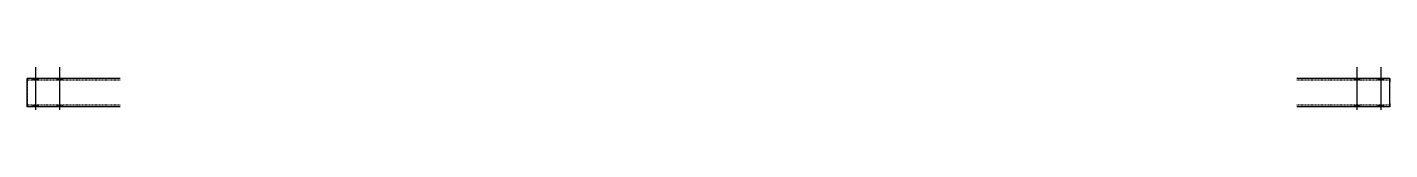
# Model space of a CAD drawing. Header units: millimetres. Extents: x 4 to 15352, y 4 to 217.
# Drawn here: x 10562 to 15352, y 6 to 156 of the extents above; entities that cross this region are included whole.
import ezdxf

# ---------------------------------------------------------------- set-up
doc = ezdxf.new("R2010")
doc.units = ezdxf.units.MM
doc.linetypes.add('DXK_LINE_DOT2', pattern=[3.9198, 1.9599, -1.9599])
doc.layers.add('STÅL', color=7, linetype='Continuous')

msp = doc.modelspace()

# ---------------------------------------------------------------- hatches: boundary and pattern name
at = {"layer": 'STÅL', "linetype": 'Continuous'}
for points in [[(10583.1, 110), (10601.1, 110), (10601.1, 116), (10583.1, 116)], [(10583.1, 110), (10601.1, 110), (10601.1, 116), (10583.1, 116)], [(10668.1, 110), (10686.1, 110), (10686.1, 116), (10668.1, 116)], [(10668.1, 110), (10686.1, 110), (10686.1, 116), (10668.1, 116)], [(15246.1, 116), (15228.1, 116), (15228.1, 110), (15246.1, 110)], [(15246.1, 116), (15228.1, 116), (15228.1, 110), (15246.1, 110)], [(15331.1, 116), (15313.1, 116), (15313.1, 110), (15331.1, 110)], [(15331.1, 116), (15313.1, 116), (15313.1, 110), (15331.1, 110)], [(10583.1, 16), (10601.1, 16), (10601.1, 22), (10583.1, 22)], [(10583.1, 16), (10601.1, 16), (10601.1, 22), (10583.1, 22)], [(10668.1, 16), (10686.1, 16), (10686.1, 22), (10668.1, 22)], [(10668.1, 16), (10686.1, 16), (10686.1, 22), (10668.1, 22)], [(15246.1, 22), (15228.1, 22), (15228.1, 16), (15246.1, 16)], [(15246.1, 22), (15228.1, 22), (15228.1, 16), (15246.1, 16)], [(15331.1, 22), (15313.1, 22), (15313.1, 16), (15331.1, 16)], [(15331.1, 22), (15313.1, 22), (15313.1, 16), (15331.1, 16)]]:
    msp.add_hatch(color=3, dxfattribs=at).paths.add_polyline_path(points)

# ---------------------------------------------------------------- linework, layer by layer
at = {"layer": 'STÅL', "color": 3, "linetype": 'Continuous'}
for p, q in [((10592.1, 6), (10592.1, 156)), ((10592.1, 6), (10592.1, 156)), ((10677.1, 6), (10677.1, 156)), ((10677.1, 6), (10677.1, 156)), ((15237.1, 6), (15237.1, 156)), ((15237.1, 6), (15237.1, 156)), ((15322.1, 6), (15322.1, 156)), ((15322.1, 6), (15322.1, 156)), ((10583.1, 110), (10583.1, 116)), ((10583.1, 110), (10583.1, 116)), ((10601.1, 110), (10601.1, 116)), ((10601.1, 110), (10601.1, 116)), ((10668.1, 110), (10668.1, 116)), ((10668.1, 110), (10668.1, 116)), ((10686.1, 110), (10686.1, 116)), ((10686.1, 110), (10686.1, 116)), ((15228.1, 110), (15228.1, 116)), ((15228.1, 110), (15228.1, 116)), ((15246.1, 110), (15246.1, 116)), ((15246.1, 110), (15246.1, 116)), ((15313.1, 110), (15313.1, 116)), ((15313.1, 110), (15313.1, 116)), ((15331.1, 110), (15331.1, 116)), ((15331.1, 110), (15331.1, 116)), ((10583.1, 16), (10583.1, 22)), ((10583.1, 16), (10583.1, 22)), ((10601.1, 16), (10601.1, 22)), ((10601.1, 16), (10601.1, 22)), ((10668.1, 16), (10668.1, 22)), ((10668.1, 16), (10668.1, 22)), ((10686.1, 16), (10686.1, 22)), ((10686.1, 16), (10686.1, 22)), ((15228.1, 16), (15228.1, 22)), ((15228.1, 16), (15228.1, 22)), ((15246.1, 16), (15246.1, 22)), ((15246.1, 16), (15246.1, 22)), ((15313.1, 16), (15313.1, 22)), ((15313.1, 16), (15313.1, 22)), ((15331.1, 16), (15331.1, 22)), ((15331.1, 16), (15331.1, 22))]:
    msp.add_line(p, q, dxfattribs=at)
at = {"layer": 'STÅL', "color": 2, "linetype": 'Continuous'}
for p, q in [((10889.1, 116), (10562.1, 116)), ((10562.1, 115.1), (10562.1, 116)), ((10562.1, 112.5), (10562.1, 115.1)), ((10562.1, 108.6), (10562.1, 112.5)), ((10562.1, 104), (10562.1, 108.6)), ((10562.1, 28), (10562.1, 104)), ((15352.2, 116), (15025.1, 116)), ((15352.2, 116), (15352.2, 115.1)), ((15352.2, 115.1), (15352.2, 112.5)), ((15352.2, 112.5), (15352.2, 108.6)), ((15352.2, 108.6), (15352.2, 104)), ((15352.2, 28), (15352.2, 104)), ((10562.1, 23.4), (10562.1, 28)), ((10562.1, 19.5), (10562.1, 23.4)), ((10562.1, 16.9), (10562.1, 19.5)), ((10562.1, 16), (10562.1, 16.9)), ((10889.1, 16), (10562.1, 16)), ((15352.2, 16), (15025.1, 16)), ((15352.2, 28), (15352.2, 23.4)), ((15352.2, 23.4), (15352.2, 19.5)), ((15352.2, 19.5), (15352.2, 16.9)), ((15352.2, 16.9), (15352.2, 16))]:
    msp.add_line(p, q, dxfattribs=at)
at = {"layer": 'STÅL', "color": 7, "linetype": 'DXK_LINE_DOT2'}
for p, q in [((10562.1, 116), (10562.1, 116)), ((10562.1, 116), (10562.1, 115.1)), ((10562.1, 115.1), (10562.1, 112.5)), ((10562.1, 112.5), (10562.1, 108.2)), ((10562.1, 110), (10562.1, 110)), ((10889.1, 110), (10562.1, 110)), ((10562.1, 109.5), (10562.1, 110)), ((10562.1, 109.5), (10562.1, 110)), ((10562.1, 108.6), (10562.1, 109.5)), ((10562.1, 108.6), (10562.1, 109.5)), ((10562.1, 106.3), (10562.1, 108.6)), ((10562.1, 108.2), (10562.1, 108.6)), ((10562.1, 106.3), (10562.1, 108.2)), ((10562.1, 108.2), (10562.1, 104)), ((10562.1, 106.3), (10562.1, 28)), ((10562.1, 106.3), (10562.1, 28)), ((10562.1, 25.7), (10562.1, 104)), ((15352.2, 110), (15025.1, 110)), ((15352.1, 115.1), (15352.1, 116)), ((15352.1, 112.5), (15352.1, 115.1)), ((15352.1, 108.6), (15352.1, 112.5)), ((15352.1, 109.5), (15352.1, 110)), ((15352.1, 108.6), (15352.1, 109.5)), ((15352.1, 108.2), (15352.1, 108.6)), ((15352.1, 104), (15352.1, 108.6)), ((15352.1, 106.3), (15352.1, 108.2)), ((15352.1, 25.7), (15352.1, 106.3)), ((15352.1, 25.7), (15352.1, 104)), ((15352.2, 109.5), (15352.2, 110)), ((15352.2, 108.6), (15352.2, 109.5)), ((15352.2, 106.3), (15352.2, 108.6)), ((15352.2, 25.7), (15352.2, 106.3)), ((10562.1, 28), (10562.1, 25.7)), ((10562.1, 25.7), (10562.1, 28)), ((10562.1, 25.7), (10562.1, 23.8)), ((10562.1, 23.8), (10562.1, 25.7)), ((10562.1, 25.7), (10562.1, 22.5)), ((10562.1, 23.8), (10562.1, 22.5)), ((10562.1, 22.5), (10562.1, 23.8)), ((10562.1, 22.5), (10562.1, 22)), ((10562.1, 22), (10562.1, 22.5)), ((10562.1, 22.5), (10562.1, 19.5)), ((10562.1, 22), (10562.1, 22)), ((10889.1, 22), (10562.1, 22)), ((10562.1, 19.5), (10562.1, 16.9)), ((10562.1, 16.9), (10562.1, 16)), ((10562.1, 16), (10562.1, 16)), ((15352.2, 22), (15025.1, 22)), ((15352.1, 25.7), (15352.1, 23.8)), ((15352.1, 23.4), (15352.1, 25.7)), ((15352.1, 23.8), (15352.1, 22.5)), ((15352.1, 19.5), (15352.1, 23.4)), ((15352.1, 22.5), (15352.1, 22)), ((15352.1, 16.9), (15352.1, 19.5)), ((15352.1, 16), (15352.1, 16.9)), ((15352.2, 23.8), (15352.2, 25.7)), ((15352.2, 22.5), (15352.2, 23.8)), ((15352.2, 22), (15352.2, 22.5))]:
    msp.add_line(p, q, dxfattribs=at)

doc.saveas('drawing.dxf')
